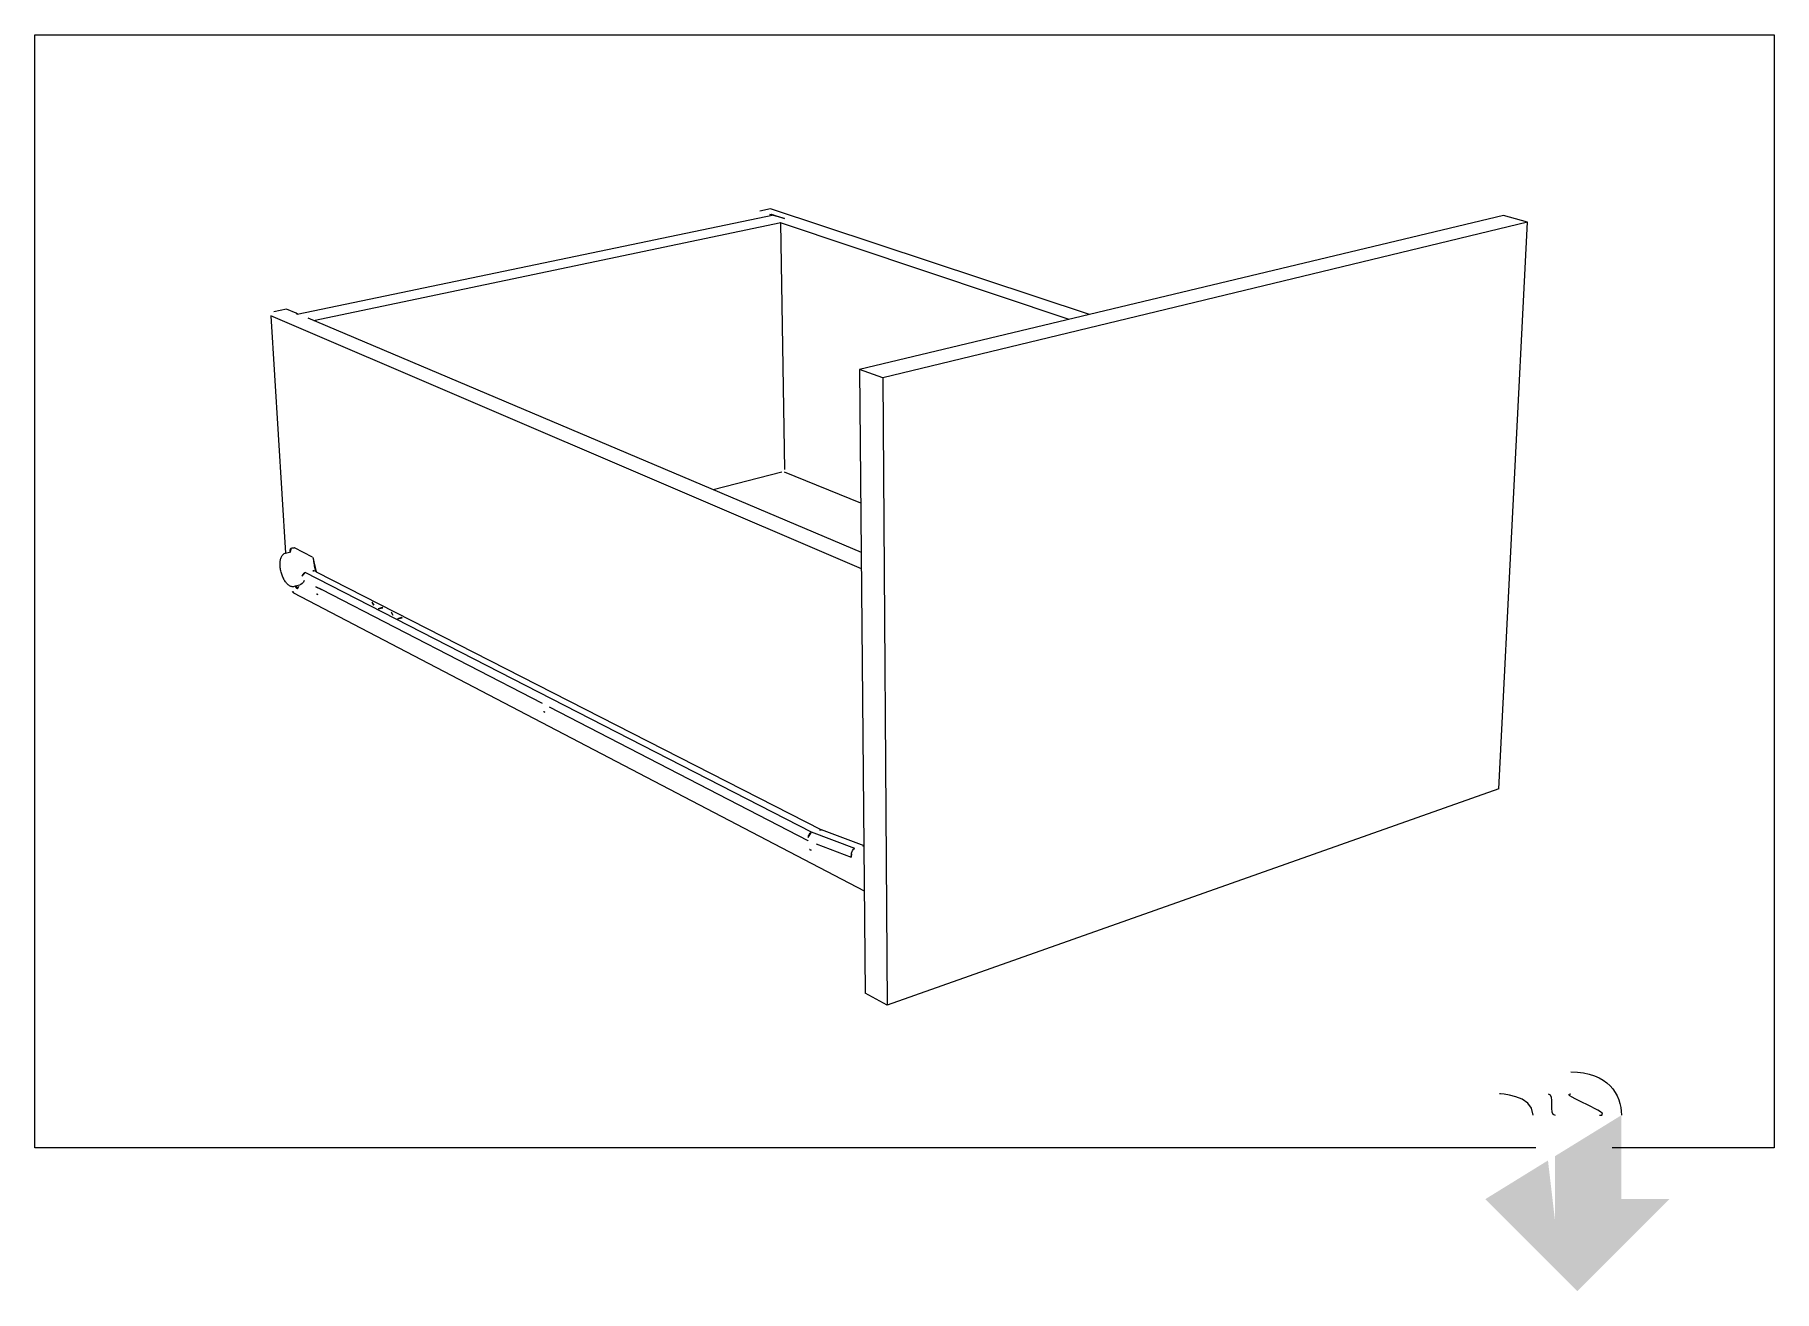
# Model space of a CAD drawing. Header units: metres. Extents: x -30.9 to 24.7, y -10.3 to 6.8.
# Drawn here: x -4.203 to -2.687, y -6.348 to -5.253 of the extents above; entities that cross this region are included whole.
import ezdxf

# ---------------------------------------------------------------- set-up
doc = ezdxf.new("R2010")
doc.units = ezdxf.units.M
doc.header["$MEASUREMENT"] = 0
doc.layers.add('PDF_Working_Num_Penna__7_Num_Penna__7', color=7, linetype='Continuous', lineweight=18)

msp = doc.modelspace()

# ---------------------------------------------------------------- hatches: boundary and pattern name
at = {"layer": 'PDF_Working_Num_Penna__7_Num_Penna__7', "linetype": 'Continuous', "lineweight": 18}
msp.add_hatch(color=7, dxfattribs=at).paths.add_polyline_path([(-2.8838, -6.2341), (-2.9384, -6.2678), (-2.8583, -6.348), (-2.7781, -6.2678), (-2.8198, -6.2678), (-2.8198, -6.1947), (-2.8776, -6.2303), (-2.8776, -6.287)])

# ---------------------------------------------------------------- linework, layer by layer
at = {"layer": 'PDF_Working_Num_Penna__7_Num_Penna__7', "color": 7, "linetype": 'Continuous', "lineweight": 18, "flags": 128}
for points in [[(-2.8945, -6.2232), (-4.2028, -6.2232), (-4.2028, -5.2533), (-2.6866, -5.2533), (-2.6866, -6.2232), (-2.8279, -6.2232)], [(-3.9741, -5.497), (-3.974, -5.4968), (-3.5587, -5.4103)], [(-3.2834, -5.497), (-3.5614, -5.4049), (-3.5709, -5.4069)], [(-2.9227, -5.4109), (-3.4838, -5.5449), (-3.4789, -6.0882)], [(-2.9016, -5.4166), (-2.9227, -5.4109)], [(-3.9598, -5.5022), (-3.5525, -5.4168)], [(-3.3011, -5.5013), (-3.5528, -5.4171), (-3.5493, -5.632)], [(-2.9016, -5.4166), (-3.4637, -5.5523), (-3.4599, -6.0987)], [(-2.9265, -5.9102), (-2.9016, -5.4166)], [(-3.4822, -5.7186), (-3.997, -5.4983)], [(-3.997, -5.4983), (-3.9842, -5.705)], [(-3.9738, -5.4968), (-3.975, -5.4958), (-3.9833, -5.4923), (-3.9944, -5.4946)], [(-3.4823, -5.7043), (-3.9644, -5.5003)], [(-3.4637, -5.5523), (-3.4838, -5.5449)], [(-3.5515, -5.6345), (-3.6114, -5.6497)], [(-3.4827, -5.6615), (-3.5493, -5.6343)], [(-3.9606, -5.7084), (-3.9764, -5.7003)], [(-3.5257, -5.9482), (-3.967, -5.7219)], [(-3.9575, -5.7213), (-3.5171, -5.9461)], [(-3.4797, -5.9994), (-3.9769, -5.7399)], [(-3.7602, -5.8361), (-3.953, -5.7367)], [(-3.7545, -5.839), (-3.5289, -5.9554), (-3.5286, -5.9555)], [(-2.9265, -5.9102), (-3.4599, -6.0987), (-3.4789, -6.0882)], [(-3.491, -5.967), (-3.4909, -5.9663), (-3.4907, -5.9655), (-3.4904, -5.9648), (-3.4901, -5.9641), (-3.4896, -5.9636), (-3.4891, -5.963), (-3.4885, -5.9627), (-3.4879, -5.9624), (-3.5257, -5.9482)], [(-3.5216, -5.9582), (-3.4911, -5.9697)], [(-3.48, -5.96), (-3.5171, -5.9461)]]:
    msp.add_lwpolyline(points, dxfattribs=at)
for points in [[(-3.562, -5.4098), (-3.5608, -5.4096), (-3.5494, -5.4134)], [(-3.9802, -5.704), (-3.9802, -5.7033), (-3.9802, -5.7027), (-3.9801, -5.7022), (-3.98, -5.7017), (-3.9798, -5.7013), (-3.9795, -5.701), (-3.9793, -5.7007)], [(-3.9789, -5.7006), (-3.9773, -5.7002), (-3.977, -5.7002), (-3.9767, -5.7002)], [(-3.9575, -5.7213), (-3.9577, -5.7208), (-3.9578, -5.7203), (-3.958, -5.7199), (-3.9581, -5.7195), (-3.9583, -5.7189), (-3.9584, -5.7184), (-3.9586, -5.7179), (-3.9587, -5.7173), (-3.9589, -5.7163), (-3.9591, -5.7153), (-3.9593, -5.7135), (-3.9595, -5.7127), (-3.9596, -5.7119), (-3.9597, -5.711), (-3.9599, -5.7101), (-3.96, -5.7097), (-3.9602, -5.7092), (-3.9604, -5.7088)], [(-3.967, -5.7219), (-3.9676, -5.7221), (-3.9681, -5.7224), (-3.9686, -5.7228), (-3.969, -5.7233), (-3.9694, -5.7238), (-3.9696, -5.7244), (-3.9698, -5.7251)], [(-3.959, -5.7205), (-3.9594, -5.7204), (-3.9598, -5.7203), (-3.9603, -5.7203)], [(-3.9576, -5.7212), (-3.9577, -5.7209), (-3.9578, -5.7206), (-3.9578, -5.7204), (-3.9579, -5.7201), (-3.958, -5.7198)], [(-3.9769, -5.7399), (-3.9773, -5.7396), (-3.9776, -5.7393), (-3.9779, -5.7389), (-3.9781, -5.7384)], [(-3.9757, -5.7338), (-3.9755, -5.7343), (-3.9752, -5.7348), (-3.9749, -5.7352), (-3.9746, -5.7354), (-3.9743, -5.7356), (-3.974, -5.7357), (-3.9737, -5.7357), (-3.9735, -5.7355), (-3.9733, -5.7353)], [(-3.9731, -5.7349), (-3.973, -5.7345), (-3.9729, -5.734)], [(-3.9579, -5.7342), (-3.953, -5.7367)], [(-3.9074, -5.7503), (-3.9082, -5.7489), (-3.9084, -5.7484), (-3.9088, -5.748), (-3.9091, -5.7477)], [(-3.9035, -5.7536), (-3.8995, -5.7525), (-3.8998, -5.7524), (-3.9, -5.7524)], [(-3.8907, -5.7589), (-3.8914, -5.7575), (-3.8917, -5.757), (-3.892, -5.7566), (-3.8923, -5.7563)], [(-3.8867, -5.7622), (-3.8826, -5.7612), (-3.8829, -5.7611), (-3.8831, -5.761)], [(-3.5257, -5.9482), (-3.5263, -5.9484), (-3.5269, -5.9488), (-3.5274, -5.9493), (-3.5279, -5.9499), (-3.5282, -5.9506), (-3.5286, -5.9513), (-3.5287, -5.952), (-3.5288, -5.9527)], [(-3.5173, -5.9461), (-3.5178, -5.9459), (-3.5183, -5.9459), (-3.5189, -5.946)], [(-3.491, -5.967), (-3.4911, -5.9697)], [(-3.48, -5.9601), (-3.4805, -5.9601), (-3.4811, -5.9602)]]:
    msp.add_lwpolyline(points, close=True, dxfattribs=at)
msp.add_lwpolyline([(-3.9681, -5.7289, -0.241179), (-3.9721, -5.7329), (-3.9767, -5.7341), (-3.9773, -5.7342), (-3.9779, -5.7342), (-3.9785, -5.7342), (-3.979, -5.7341), (-3.9796, -5.7339), (-3.9802, -5.7337), (-3.9808, -5.7334), (-3.9813, -5.733), (-3.9818, -5.7326), (-3.9823, -5.7322), (-3.9828, -5.7317), (-3.9833, -5.7312), (-3.9838, -5.7306), (-3.9843, -5.7299), (-3.9848, -5.7292), (-3.9853, -5.7284), (-3.9857, -5.7276), (-3.9861, -5.7268), (-3.9865, -5.726), (-3.9869, -5.7251), (-3.9872, -5.7242), (-3.9875, -5.7233), (-3.9878, -5.7224), (-3.9881, -5.7215), (-3.9883, -5.7205), (-3.9885, -5.7196), (-3.9886, -5.7187), (-3.9888, -5.7178), (-3.9889, -5.7169), (-3.9889, -5.716), (-3.989, -5.7151), (-3.989, -5.7142), (-3.989, -5.7134), (-3.9889, -5.7125), (-3.9888, -5.7117), (-3.9886, -5.711), (-3.9885, -5.7102), (-3.9883, -5.7095), (-3.988, -5.7088), (-3.9878, -5.7082), (-3.9874, -5.7076), (-3.9871, -5.707), (-3.9866, -5.7065), (-3.9862, -5.7061), (-3.9858, -5.7057), (-3.9853, -5.7054), (-3.9847, -5.7051), (-3.9842, -5.705), (-3.9795, -5.7038)], format="xyb", dxfattribs=at)
for points in [[(-3.9561, -5.741), (-3.9563, -5.741), (-3.9565, -5.7409), (-3.9567, -5.7408), (-3.9569, -5.7407), (-3.957, -5.7406), (-3.9572, -5.7404, -0.172755)], [(-3.7581, -5.8436), (-3.7584, -5.8435), (-3.7586, -5.8435), (-3.7588, -5.8433), (-3.7589, -5.8432), (-3.7592, -5.8431), (-3.7594, -5.8429, -0.183414)], [(-3.5261, -5.9638), (-3.5263, -5.9637), (-3.5266, -5.9636), (-3.5268, -5.9635), (-3.527, -5.9634), (-3.5273, -5.9633), (-3.5275, -5.9631, -0.191422)]]:
    msp.add_lwpolyline(points, format="xyb", close=True, dxfattribs=at)
at = {"layer": 'PDF_Working_Num_Penna__7_Num_Penna__7', "color": 7, "linetype": 'Continuous', "lineweight": 18}
for points in [[(-2.864, -6.157), (-2.8314, -6.157), (-2.8198, -6.1765), (-2.8198, -6.1947)], [(-2.8967, -6.1947), (-2.8967, -6.1764), (-2.9273, -6.1761), (-2.9261, -6.1761)], [(-2.8836, -6.1761), (-2.8771, -6.1761), (-2.8846, -6.1947), (-2.8776, -6.1947)], [(-2.839, -6.1947), (-2.8237, -6.1947), (-2.8754, -6.1761), (-2.864, -6.1761)]]:
    msp.add_open_spline(points, degree=3, dxfattribs=at)

doc.saveas('drawing.dxf')
